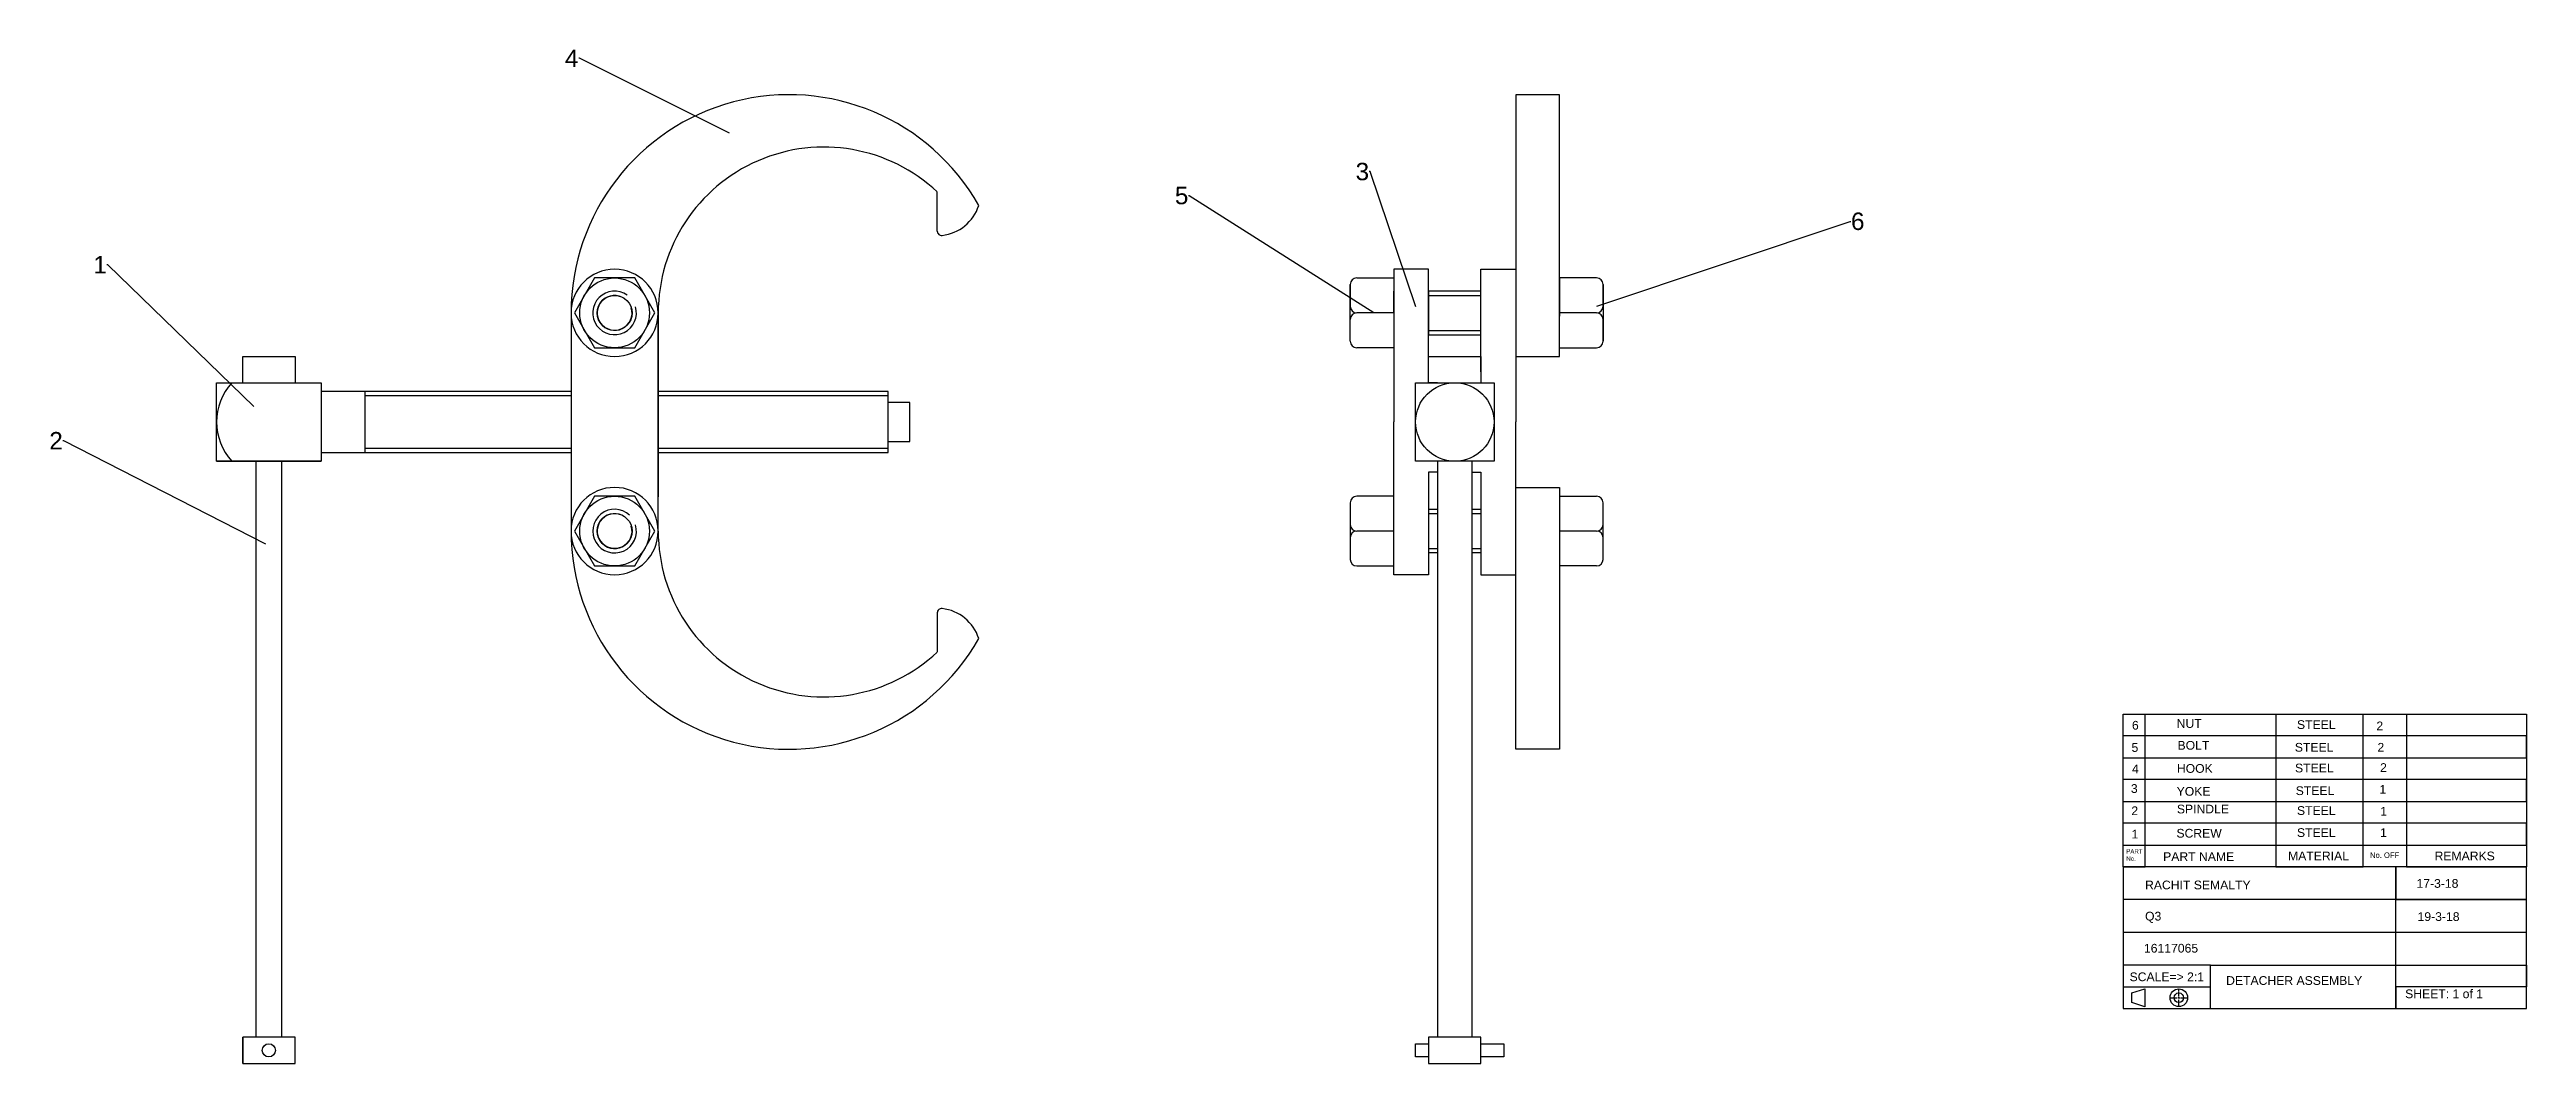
# Model space of a CAD drawing. Header units: inches. Extents: x -771 to 1060, y -276 to 296.
# Drawn here: x -77 to 1060, y -276 to 189 of the extents above; entities that cross this region are included whole.
import ezdxf
from ezdxf import colors
from ezdxf.entities.mleader import LeaderData, LeaderLine
from ezdxf.math import Vec2, Vec3

# ---------------------------------------------------------------- set-up
doc = ezdxf.new("R2010")
doc.units = ezdxf.units.IN
doc.header["$MEASUREMENT"] = 0
doc.linetypes.add('CENTER2', pattern=[1.125, 0.75, -0.125, 0.125, -0.125])
doc.styles.get("Standard").update_dxf_attribs({"font": 'arial.ttf'})

msp = doc.modelspace()

# ---------------------------------------------------------------- texts
for s, height, p in [('6', 4, (878.6, -123)), ('NUT', 4, (899.1, -122.2)), ('STEEL', 4, (954.3, -122.7)), ('2', 4, (990.7, -123.3)), ('5', 4, (878.4, -133.2)), ('BOLT', 4, (899.5, -132.2)), ('STEEL', 4, (953.3, -133.1)), ('2', 4, (991.2, -133.1)), ('4', 4, (878.6, -143)), ('HOOK', 4, (899.2, -142.8)), ('STEEL', 4, (953.4, -142.6)), ('2', 4, (992.4, -142.4)), ('3', 4, (878.1, -152)), ('2', 4, (878.3, -162.2)), ('YOKE', 4, (899.1, -153.3)), ('SPINDLE', 4, (899.2, -161.4)), ('STEEL', 4, (953.7, -153)), ('STEEL', 4, (954.3, -162.1)), ('1', 4, (992.1, -152.4)), ('1', 4, (992.5, -162.4)), ('1', 4, (878.4, -172.9)), ('SCREW', 4, (899, -172.5)), ('STEEL', 4, (954.3, -172.2)), ('1', 4, (992.4, -172.2)), ('PART NAME', 4, (892.9, -183.2)), ('MATERIAL', 4, (950.2, -182.9)), ('No. OFF', 2.5, (987.8, -181.8)), ('REMARKS', 4, (1017.4, -182.9)), ('RACHIT SEMALTY', 4, (884.6, -196.2)), ('17-3-18', 4, (1009.1, -195.5)), ('Q3', 4, (884.6, -210.5)), ('19-3-18', 4, (1009.6, -210.7)), ('16117065', 4, (884.1, -225.2)), ('SCALE=> 2:1', 4, (877.5, -238.3)), ('DETACHER ASSEMBLY', 4, (921.8, -240)), ('SHEET: 1 of 1', 4, (1003.9, -246.1))]:
    msp.add_text(s, height=height).set_placement(p)
at = {"insert": (876, -177.8), "char_height": 2, "attachment_point": 1}
msp.add_mtext_dynamic_manual_height_columns('PART\\PNo.', width=10, gutter_width=20, heights=[0], dxfattribs=at)

# ---------------------------------------------------------------- blocks, each defined once
blk = doc.blocks.new('*U1')
at = {"color": 0, "linetype": 'CENTER2', "transparency": 16777216}
for p, q in [((-4.2, 0), (-0.8, 0)), ((0, 0.8), (0, 4.2)), ((0.8, 0), (4.2, 0)), ((0, -4.2), (0, -0.8))]:
    blk.add_line(p, q, dxfattribs=at)
at = {"color": 0, "linetype": 'Continuous', "transparency": 16777216}
for p, q in [((-0.4, 0), (0.4, 0)), ((0, -0.4), (0, 0.4))]:
    blk.add_line(p, q, dxfattribs=at)

# ---------------------------------------------------------------- linework, layer by layer
for p, q in [((616, 168), (596, 168)), ((596, 168), (596, 48)), ((616, 48), (616, 168)), ((330.6, 105.5), (330.6, 123.4)), ((520, 81), (520, 71)), ((520, 55), (520, 81)), ((523, 84), (540, 84)), ((556, 88), (540, 88)), ((540, 88), (540, 18)), ((540, 84), (540, 68)), ((556, 41), (556, 88)), ((580, 41), (580, 88)), ((580, 88), (596, 88)), ((596, 88), (596, 18)), ((633, 84), (616, 84)), ((616, 84), (616, 66.5)), ((636, 71), (636, 81)), ((636, 81), (636, 55)), ((540, 68), (540, 78)), ((580, 78), (556, 78)), ((556, 78), (556, 58)), ((556, 78), (556, 76)), ((556, 76), (580, 76)), ((162.6, 68), (162.6, 4)), ((202.6, -32), (202.6, 68)), ((202.6, 68), (202.6, -16.3)), ((520, 55), (520, 65)), ((540, 68), (523, 68)), ((556, 58), (556, 60)), ((556, 60), (580, 60)), ((556, 58), (580, 58)), ((633, 68), (616, 68)), ((636, 55), (636, 65)), ((12, 36), (12, 48)), ((12, 48), (36, 48)), ((36, 48), (36, 36)), ((540, 52), (523, 52)), ((556, 36), (556, 48)), ((556, 48), (580, 48)), ((580, 48), (580, 36)), ((596, 48), (616, 48)), ((616, 52), (633, 52)), ((0, 0), (0, 36)), ((0, 36), (48, 36)), ((48, 36), (48, 0)), ((550, 0), (550, 36)), ((550, 36), (586, 36)), ((560, 36), (556, 36)), ((586, 36), (586, 0)), ((162.6, 32), (48, 32)), ((68, 32), (68, 4)), ((162.6, 30), (68, 30)), ((308, 32), (202.6, 32)), ((308, 30), (202.6, 30)), ((308, 4), (308, 32)), ((308, 6), (308, 30)), ((318, 27), (308, 27)), ((318, 9), (318, 27)), ((0, 18), (0, 18)), ((540, -52), (540, 18)), ((596, -52), (596, 18)), ((48, 0), (0, 0)), ((0, 0), (48, 0)), ((18, 0), (18, -264)), ((30, -264), (30, 0)), ((48, 4), (162.6, 4)), ((68, 6), (162.6, 6)), ((162.6, 4), (162.6, -32)), ((202.6, 6), (308, 6)), ((202.6, 4), (308, 4)), ((308, 9), (318, 9)), ((586, 0), (550, 0)), ((560, 0), (560, -264)), ((576, -264), (576, 0)), ((560, -5), (556, -5)), ((556, -5), (556, -52)), ((576, -5), (580, -5)), ((580, -5), (580, -52)), ((520, -19), (520, -45)), ((540, -16), (523, -16)), ((556, -22), (560, -22)), ((576, -22), (580, -22)), ((596, -12), (616, -12)), ((596, -132), (596, -12)), ((616, -12), (616, -132)), ((616, -16), (633, -16)), ((636, -45), (636, -19)), ((540, -32), (523, -32)), ((556, -24), (560, -24)), ((576, -24), (580, -24)), ((633, -32), (616, -32)), ((556, -40), (560, -40)), ((560, -42), (556, -42)), ((576, -40), (580, -40)), ((580, -42), (576, -42)), ((523, -48), (540, -48)), ((556, -52), (540, -52)), ((580, -52), (596, -52)), ((633, -48), (616, -48)), ((330.6, -69.5), (330.6, -87.4)), ((874.6, -185.9), (874.6, -115.9)), ((874.6, -125.9), (874.6, -115.9)), ((874.6, -115.9), (1059.6, -115.9)), ((884.6, -185.9), (884.6, -115.9)), ((944.6, -115.9), (944.6, -185.9)), ((984.6, -185.9), (984.6, -115.9)), ((1004.6, -115.9), (1004.6, -185.9)), ((1059.6, -115.9), (1059.6, -185.9)), ((616, -132), (596, -132)), ((1059.6, -125.9), (874.6, -125.9)), ((874.6, -145.9), (874.6, -135.9)), ((874.6, -135.9), (1059.6, -135.9)), ((1059.6, -135.9), (1059.6, -125.9)), ((1059.6, -145.9), (874.6, -145.9)), ((1059.6, -155.9), (1059.6, -145.9)), ((874.6, -165.9), (874.6, -155.9)), ((874.6, -155.9), (1059.6, -155.9)), ((1059.6, -165.9), (874.6, -165.9)), ((1059.6, -175.9), (1059.6, -165.9)), ((874.6, -185.9), (874.6, -175.9)), ((874.6, -175.9), (1059.6, -175.9)), ((1059.6, -185.9), (874.6, -185.9)), ((874.6, -185.9), (874.6, -250.9)), ((874.6, -185.9), (884.6, -185.9)), ((1059.6, -185.9), (874.6, -185.9)), ((944.6, -185.9), (984.6, -185.9)), ((999.6, -230.9), (999.6, -185.9)), ((999.6, -185.9), (999.6, -200.9)), ((1004.6, -185.9), (1059.6, -185.9)), ((1059.6, -250.9), (1059.6, -185.9)), ((1059.6, -200.9), (874.6, -200.9)), ((874.6, -200.9), (874.6, -215.9)), ((999.6, -200.9), (1059.6, -200.9)), ((874.6, -215.9), (1059.6, -215.9)), ((914.6, -230.9), (874.6, -230.9)), ((874.6, -230.9), (874.6, -240.9)), ((914.6, -250.9), (914.6, -230.9)), ((914.6, -240.9), (914.6, -230.9)), ((914.6, -230.9), (1059.6, -230.9)), ((999.6, -250.9), (999.6, -230.9)), ((1059.6, -230.9), (1059.6, -240.9)), ((874.6, -240.9), (914.6, -240.9)), ((878.6, -243.7), (884.5, -241.8)), ((878.6, -248), (878.6, -243.7)), ((884.5, -250), (878.6, -248)), ((884.5, -241.8), (884.5, -250)), ((1059.6, -240.9), (999.6, -240.9)), ((999.6, -240.9), (999.6, -250.9)), ((874.6, -250.9), (1059.6, -250.9)), ((874.6, -250.9), (914.6, -250.9)), ((18, -264), (12, -264)), ((12, -264), (12, -276)), ((12, -276), (12, -264)), ((36, -264), (18, -264)), ((36, -264), (30, -264)), ((36, -276), (36, -264)), ((550, -273), (550, -267)), ((550, -267), (556, -267)), ((560, -264), (556, -264)), ((556, -264), (556, -276)), ((580, -264), (560, -264)), ((580, -276), (580, -264)), ((580, -267), (590.5, -267)), ((590.5, -267), (590.5, -267)), ((590.5, -267), (590.5, -267)), ((590.5, -267), (590.5, -273)), ((12, -276), (36, -276)), ((556, -273), (550, -273)), ((556, -276), (580, -276)), ((590.5, -273), (580, -273))]:
    msp.add_line(p, q)
for points in [[(173.4, 84), (164.2, 68), (173.4, 52), (191.9, 52), (201.1, 68), (191.9, 84)], [(173.4, -16), (164.2, -32), (173.4, -48), (191.9, -48), (201.1, -32), (191.9, -16)]]:
    msp.add_lwpolyline(points, close=True)
for centre, radius in [((182.6, 68), 16), ((182.6, 68), 8), ((568, 18), 18), ((182.6, -32), 16), ((182.6, -32), 8), ((900.1, -245.9), 4.04), ((900.1, -245.9), 2.2), ((24, -270), 3)]:
    msp.add_circle(centre, radius)
for centre, radius, start, end in [((262.6, 68), 100, 29.5114, 180), ((278.6, 68), 76, 46.8264, 180), ((330.6, 123.4), 20, 276.3794, 342.0432), ((332.6, 105.5), 2, 180, 276.3794), ((182.6, 68), 20, 0, 180), ((523, 81), 3, 90, 180), ((633, 81), 3, 0, 90), ((182.6, 68), 10, 55.0289, 16.586), ((182.6, 68), 8, 55.0289, 16.586), ((523, 71), 3, 180, 270), ((633, 71), 3, 270, 0), ((182.6, 68), 20, 180, 0), ((523, 65), 3, 90, 180), ((633, 65), 3, 0, 90), ((523, 55), 3, 180, 270), ((633, 55), 3, 270, 0), ((26.6, 18), 26.6, 137.499, 222.501), ((182.6, -32), 20, 0, 180), ((182.6, -32), 10, 46.4485, 16.586), ((523, -19), 3, 90, 180), ((633, -19), 3, 0, 90), ((182.6, -32), 20, 180, 0), ((262.6, -32), 100, 180, 330.4886), ((182.6, -32), 8, 55.0289, 16.586), ((278.6, -32), 76, 180, 313.1736), ((523, -29), 3, 180, 270), ((523, -35), 3, 90, 180), ((633, -29), 3, 270, 0), ((633, -35), 3, 360, 90), ((523, -45), 3, 180, 270), ((633, -45), 3, 270, 360), ((332.6, -69.5), 2, 83.6206, 180), ((330.6, -87.4), 20, 17.9568, 83.6206)]:
    msp.add_arc(centre, radius, start, end)

# ---------------------------------------------------------------- block references
at = {"linetype": 'CENTER2'}
msp.add_blockref('*U1', (900.1, -245.9), dxfattribs=at)

msp.set_redraw_order([(e.dxf.handle, doc.entitydb.next_handle()) for e in msp.query("TEXT MTEXT ATTDEF DIMENSION ARC_DIMENSION")])  # texts and dimensions are drawn at this point

# ---------------------------------------------------------------- leaders
ml = msp.add_multileader_mtext('Standard')
ml.set_content('4', color=256)
ml.set_leader_properties()
ml.build(insert=Vec2(0, 0))
ml.multileader.update_dxf_attribs({"dogleg_length": 0.36, "arrow_head_size": 0.18})
ctx = ml.context
ctx.base_point, ctx.char_height, ctx.arrow_head_size, ctx.landing_gap_size, ctx.plane_origin = Vec3(160.4, 184.7), 8, 0.18, 0.09, Vec3(235.5, 150.3)
ctx.text_align_type = 2
notes = []
notes.append((ctx, [(0, (1, 1, 0), (166.5, 184.7), (-1, 0), 0.36, [(0, [(235.5, 150.3)], 0, [])])]))
ctx.mtext.insert, ctx.mtext.alignment, ctx.mtext.flow_direction = Vec3(166, 188.7), 3, 5
ml = msp.add_multileader_mtext('Standard')
ml.set_content('3', color=256)
ml.set_leader_properties()
ml.build(insert=Vec2(0, 0))
ml.multileader.update_dxf_attribs({"dogleg_length": 0.36, "arrow_head_size": 0.18})
ctx = ml.context
ctx.base_point, ctx.char_height, ctx.arrow_head_size, ctx.landing_gap_size, ctx.plane_origin = Vec3(523.3, 132.8), 8, 0.18, 0.09, Vec3(550.1, 70.6)
ctx.text_align_type = 2
notes.append((ctx, [(0, (1, 1, 0), (529.1, 132.8), (-1, 0), 0.36, [(0, [(550.1, 70.6)], 0, [])])]))
ctx.mtext.insert, ctx.mtext.alignment, ctx.mtext.flow_direction = Vec3(528.7, 136.8), 3, 5
ml = msp.add_multileader_mtext('Standard')
ml.set_content('5', color=256)
ml.set_leader_properties()
ml.build(insert=Vec2(0, 0))
ml.multileader.update_dxf_attribs({"dogleg_length": 0.36, "arrow_head_size": 0.18})
ctx = ml.context
ctx.base_point, ctx.char_height, ctx.arrow_head_size, ctx.landing_gap_size, ctx.plane_origin = Vec3(440.4, 121.7), 8, 0.18, 0.09, Vec3(531, 68)
ctx.text_align_type = 2
notes.append((ctx, [(0, (1, 1, 0), (446.2, 121.7), (-1, 0), 0.36, [(0, [(531, 68)], 0, [])])]))
ctx.mtext.insert, ctx.mtext.alignment, ctx.mtext.flow_direction = Vec3(445.8, 125.8), 3, 5
ml = msp.add_multileader_mtext('Standard')
ml.set_content('6', color=256)
ml.set_leader_properties()
ml.build(insert=Vec2(0, 0))
ml.multileader.update_dxf_attribs({"dogleg_length": 0.36, "arrow_head_size": 0.18})
ctx = ml.context
ctx.base_point, ctx.char_height, ctx.arrow_head_size, ctx.landing_gap_size, ctx.plane_origin = Vec3(749.6, 109.9), 8, 0.18, 0.09, Vec3(633, 71)
notes.append((ctx, [(0, (1, 1, 0), (749.3, 109.9), (1, 0), 0.36, [(0, [(633, 71)], 0, [])])]))
ctx.mtext.insert, ctx.mtext.flow_direction = Vec3(749.7, 114), 5
ml = msp.add_multileader_mtext('Standard')
ml.set_content('1', color=256)
ml.set_leader_properties()
ml.build(insert=Vec2(0, 0))
ml.multileader.update_dxf_attribs({"dogleg_length": 0.36, "arrow_head_size": 0.18})
ctx = ml.context
ctx.base_point, ctx.char_height, ctx.arrow_head_size, ctx.landing_gap_size, ctx.plane_origin = Vec3(-53.4, 90.1), 8, 0.18, 0.09, Vec3(17.2, 24.9)
ctx.text_align_type = 2
notes.append((ctx, [(0, (1, 1, 0), (-49.9, 90.1), (-1, 0), 0.36, [(0, [(17.2, 24.9)], 0, [])])]))
ctx.mtext.insert, ctx.mtext.alignment, ctx.mtext.flow_direction = Vec3(-50.3, 94.1), 3, 5
ml = msp.add_multileader_mtext('Standard')
ml.set_content('2', color=256)
ml.set_leader_properties()
ml.build(insert=Vec2(0, 0))
ml.multileader.update_dxf_attribs({"dogleg_length": 0.36, "arrow_head_size": 0.18})
ctx = ml.context
ctx.base_point, ctx.char_height, ctx.arrow_head_size, ctx.landing_gap_size, ctx.plane_origin = Vec3(-75.9, 9.4), 8, 0.18, 0.09, Vec3(22.7, -38.1)
ctx.text_align_type = 2
notes.append((ctx, [(0, (1, 1, 0), (-70.1, 9.4), (-1, 0), 0.36, [(0, [(22.7, -38.1)], 0, [])])]))
ctx.mtext.insert, ctx.mtext.alignment, ctx.mtext.flow_direction = Vec3(-70.5, 13.4), 3, 5
for ctx, leaders in notes:
    for number, flags, end, landing, length, lines in leaders:
        leader = LeaderData()
        leader.index, (leader.has_last_leader_line, leader.has_dogleg_vector, leader.attachment_direction) = number, flags
        leader.last_leader_point, leader.dogleg_vector, leader.dogleg_length = Vec3(end), Vec3(landing), length
        for number, points, colour, breaks in lines:
            line = LeaderLine()
            line.index, line.vertices, line.color, line.breaks = number, Vec3.list(points), colors.encode_raw_color(colour), breaks
            leader.lines.append(line)
        ctx.leaders.append(leader)

doc.saveas('drawing.dxf')
